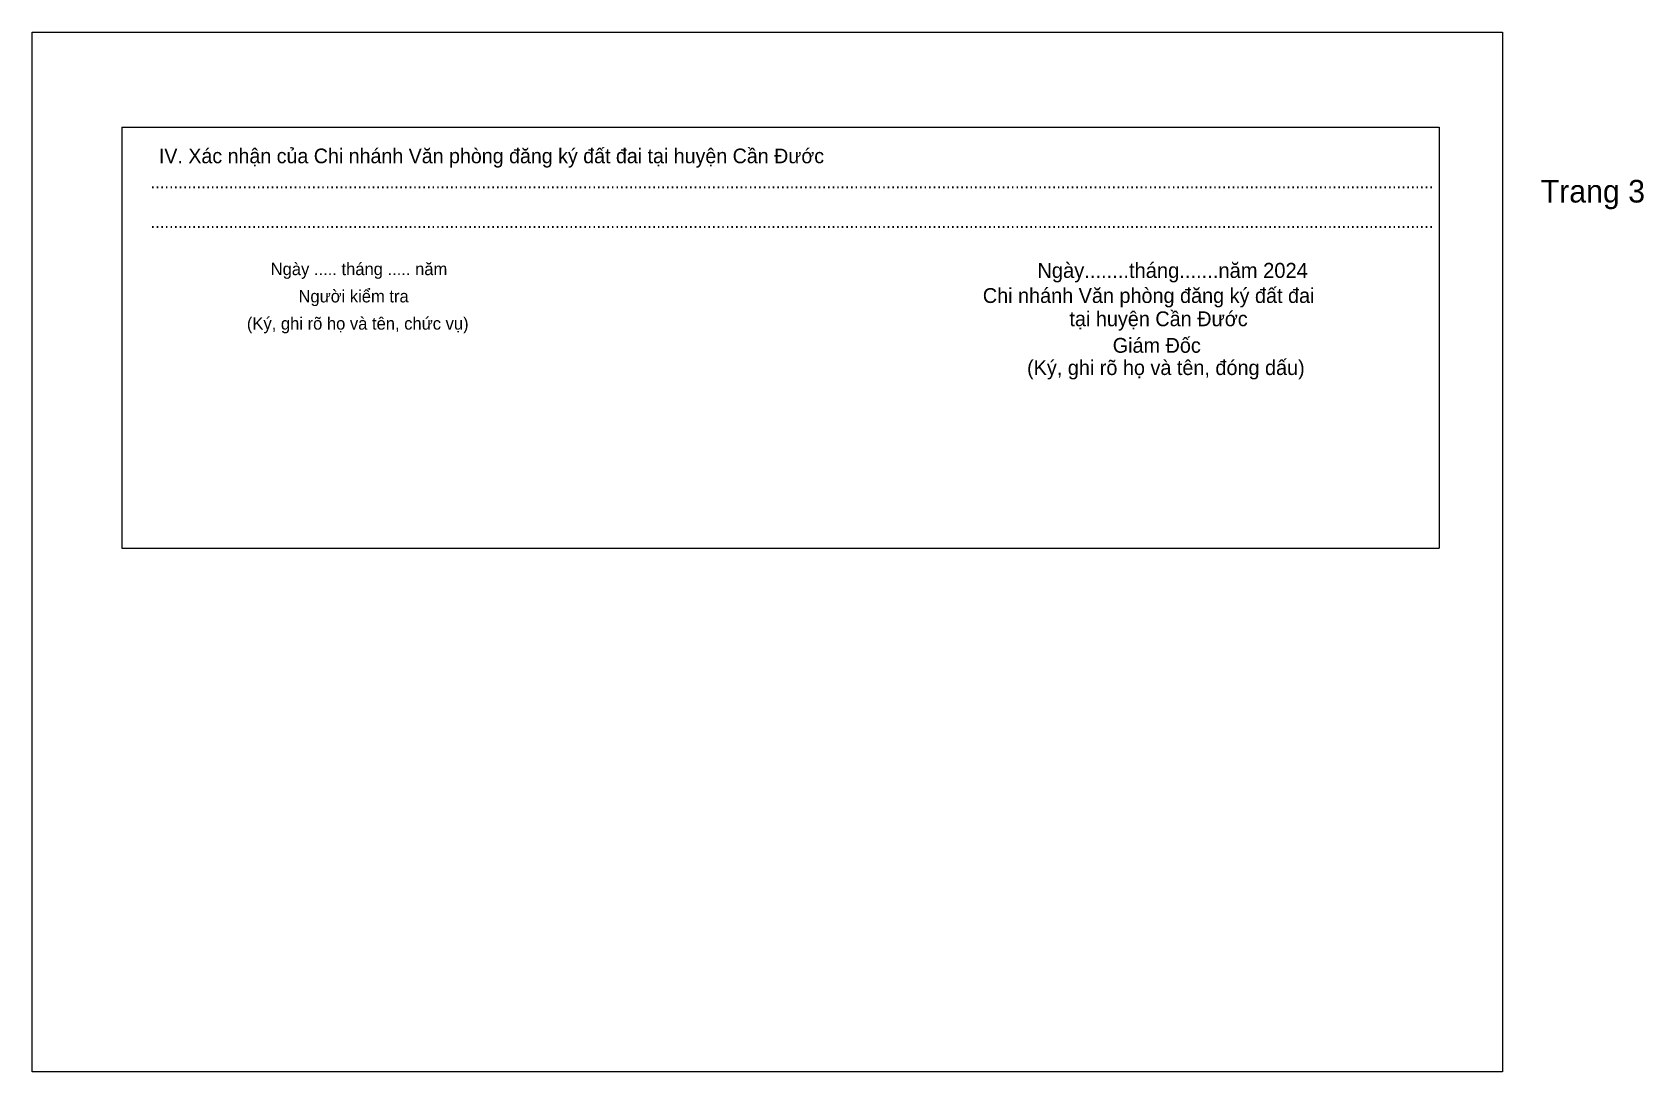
# Model space of a CAD drawing. Extents: x 538528 to 538986, y 1836784 to 1837068.
# Drawn here: x 538797.1 to 538913.6, y 1836783.6 to 1836858.8 of the extents above; entities that cross this region are included whole.
import ezdxf

# ---------------------------------------------------------------- set-up
doc = ezdxf.new("R2010")
doc.units = 0
for name, color, linetype in [('Level 1', 7, 'Continuous'), ('Level 10', 7, 'Continuous'), ('Level 33', 7, 'Continuous')]:
    doc.layers.add(name, color=color, linetype=linetype)

msp = doc.modelspace()

# ---------------------------------------------------------------- texts
at = {"layer": 'Level 1'}
msp.add_text('Ngày........tháng.......năm 2024', height=1.0872, dxfattribs=at).set_placement((538869.77, 1836840.99))
at = {"layer": 'Level 10'}
for s, height, p in [('IV. Xác nhận của Chi nhánh Văn phòng đăng ký đất đai tại huyện Cần Đước', 1.0606, (538806.27, 1836849.28)), ('Trang 3', 1.636, (538906.16, 1836846.44)), ('Chi nhánh Văn phòng đăng ký đất đai ', 1.0713, (538865.83, 1836839.18)), ('tại huyện Cần Đước', 1.0713, (538872.09, 1836837.5)), ('Giám Đốc', 1.071, (538875.22, 1836835.58)), ('(Ký, ghi rõ họ và tên, đóng dấu)', 1.0713, (538869.03, 1836833.97))]:
    msp.add_text(s, height=height, dxfattribs=at).set_placement(p)
at = {"layer": 'Level 33'}
for s, height, p in [('.......................................................................................................................................................................................................................................................................................', 0.89462, (538805.67, 1836847.47)), ('.......................................................................................................................................................................................................................................................................................', 0.89462, (538805.67, 1836844.61)), ('Ngày ..... tháng ..... năm', 0.8946, (538814.35, 1836841.19)), ('Người kiểm tra', 0.8946, (538816.36, 1836839.22)), ('(Ký, ghi rõ họ và tên, chức vụ)', 0.8946, (538812.63, 1836837.25))]:
    msp.add_text(s, height=height, dxfattribs=at).set_placement(p)

# ---------------------------------------------------------------- linework, layer by layer
at = {"layer": 'Level 33'}
for p, q in [((538803.58, 1836851.9), (538898.83, 1836851.9)), ((538803.58, 1836851.9), (538803.58, 1836821.45)), ((538898.83, 1836851.9), (538898.83, 1836821.45)), ((538803.58, 1836821.45), (538898.83, 1836821.45))]:
    msp.add_line(p, q, dxfattribs=at)
msp.add_lwpolyline([(538797.11, 1836858.75), (538903.39, 1836858.75), (538903.39, 1836783.6), (538797.11, 1836783.6)], close=True, dxfattribs=at)

msp.set_redraw_order([(e.dxf.handle, doc.entitydb.next_handle()) for e in msp.query("TEXT MTEXT ATTDEF DIMENSION ARC_DIMENSION")])  # texts and dimensions are drawn at this point

doc.saveas('drawing.dxf')
